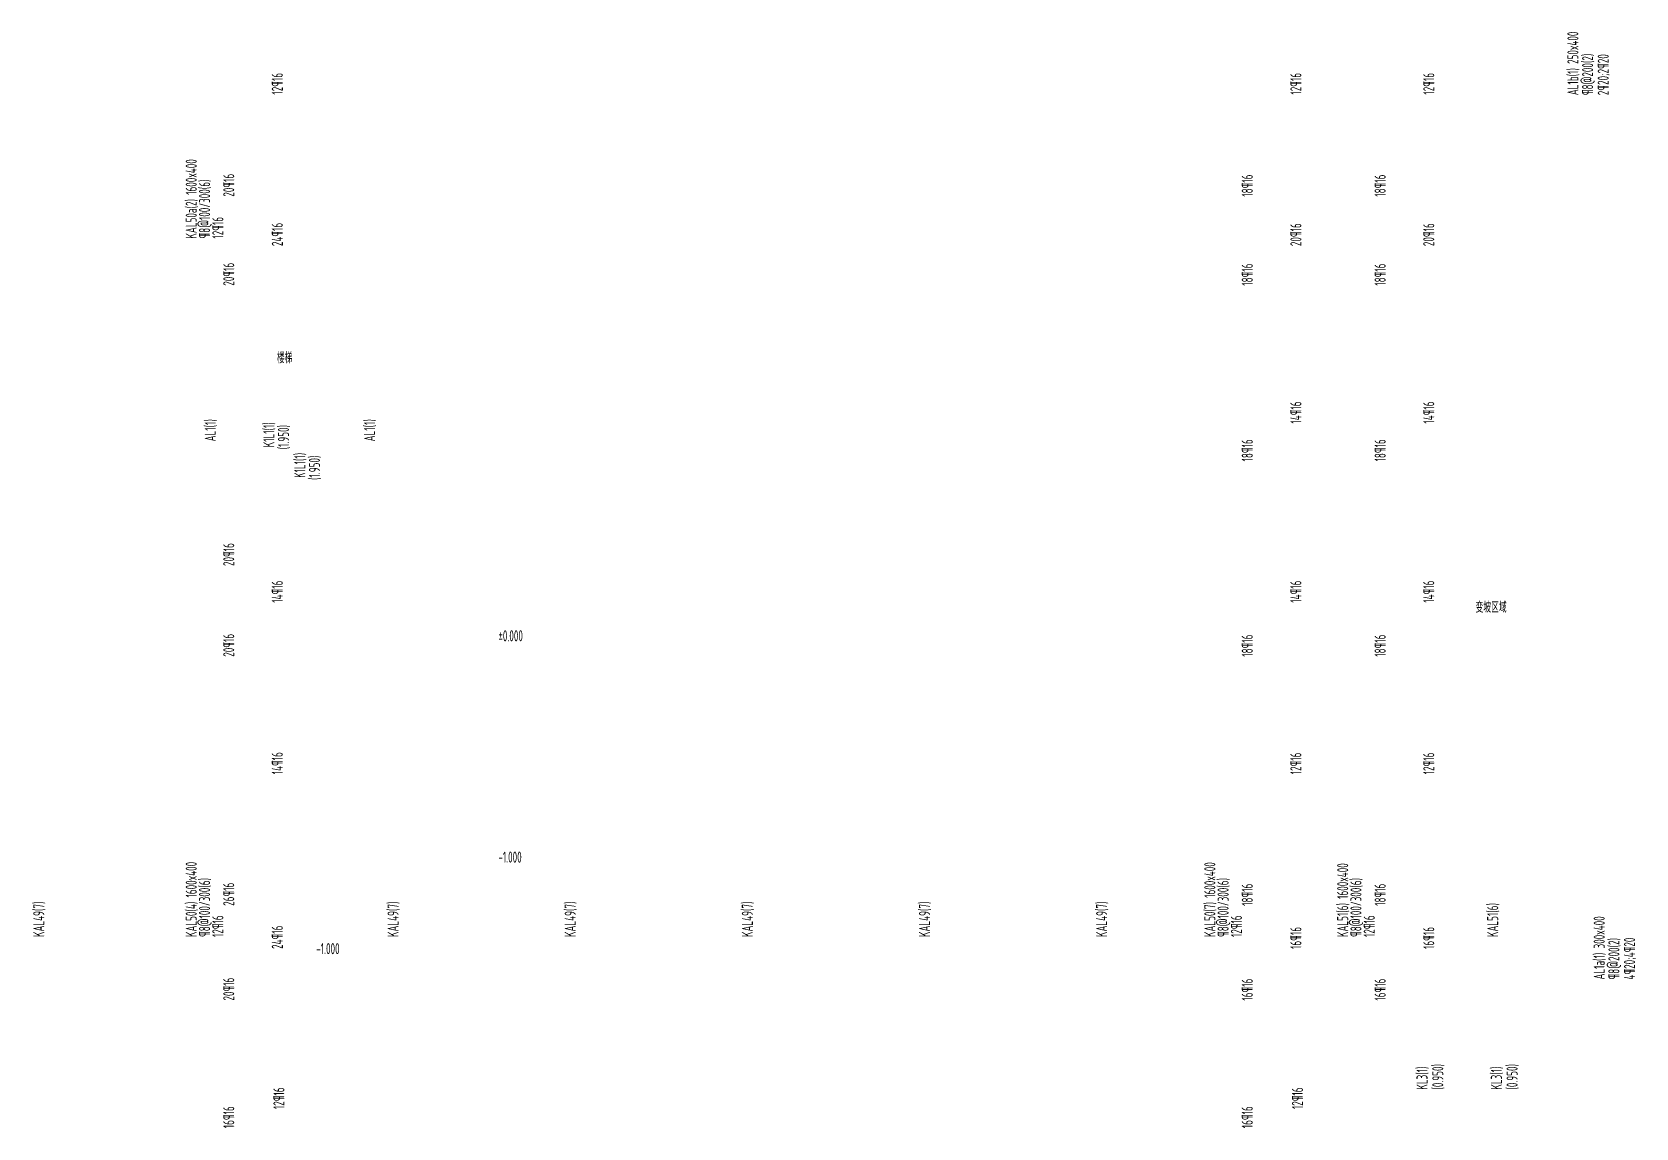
# Model space of a CAD drawing. Extents: x 2468086 to 6957054, y -3413633 to -667223.
# Drawn here: x 5638973 to 5711405, y -1326892 to -1277376 of the extents above; entities that cross this region are included whole.
import ezdxf

# ---------------------------------------------------------------- set-up
doc = ezdxf.new("R2010")
doc.units = 0
doc.header["$LTSCALE"] = 100
doc.header["$MEASUREMENT"] = 0
doc.layers.get('0').update_dxf_attribs({"linetype": 'CONTINUOUS'})
doc.layers.add('垂直标注', color=2, linetype='CONTINUOUS')
doc.layers.add('垂直钢筋', color=7, linetype='CONTINUOUS')
doc.styles.add('GB', font='gbxwxt.shx', dxfattribs={"width": 0.7, "height": 500, "bigfont": 'gbhzfs.shx'})
doc.styles.get("Standard").update_dxf_attribs({"font": 'gbxwxt.shx', "width": 0.8, "bigfont": 'gbhzfs.shx'})

msp = doc.modelspace()

# ---------------------------------------------------------------- texts
at = {"style": 'GB', "width": 0.7}
for s, p in [('楼梯', (5650029.4, -1292344.6)), ('变坡区域', (5704164.5, -1303611.8)), ('%%p0.000', (5660030.8, -1304905.2)), ('-1.000', (5660030.8, -1314905.2)), ('-1.000', (5651807.3, -1319040.9))]:
    msp.add_text(s, height=500, dxfattribs=at).set_placement(p)
at = {"layer": '垂直标注', "width": 0.7}
for s, height, p in [('AL1b(1) 250x400', 500, (5708808.7, -1280229)), ('¶8@200(2)', 500, (5709472.9, -1280229)), ('2¶20;2¶20', 500, (5710178.2, -1280229)), ('KAL50a(2) 1600x400', 499.988, (5646411.6, -1286706.8)), ('¶8@100/300(6)', 499.988, (5647011.5, -1286706.8)), ('12¶16', 499.99, (5647611.5, -1286706.8)), ('AL1(1)', 500, (5647271.2, -1295871.2)), ('K1L1(1) ', 500, (5649913.6, -1296136.8)), ('AL1(1)', 500, (5654463.6, -1295871.2)), ('(1.950)', 500, (5650576.4, -1296230.2)), ('K1L1(1) ', 500, (5651312.3, -1297518.7)), ('(1.950)', 500, (5651975.1, -1297612.1)), ('KAL50(4) 1600x400', 499.988, (5646411.6, -1318265)), ('KAL50(7) 1600x400', 499.988, (5692411.6, -1318265)), ('KAL51(6) 1600x400', 499.988, (5698411.6, -1318265)), ('¶8@100/300(6)', 499.988, (5647011.5, -1318265)), ('¶8@100/300(6)', 499.988, (5693011.5, -1318265)), ('¶8@100/300(6)', 499.988, (5699011.5, -1318265)), ('KAL49(7)', 499.99, (5639525, -1318265)), ('KAL49(7)', 499.99, (5655525, -1318265)), ('KAL49(7)', 499.99, (5663525, -1318265)), ('KAL49(7)', 499.99, (5671525, -1318265)), ('KAL49(7)', 499.99, (5679525, -1318265)), ('KAL49(7)', 499.99, (5687525, -1318265)), ('KAL51(6)', 499.99, (5705186, -1318265)), ('12¶16', 499.99, (5647611.5, -1318265)), ('12¶16', 499.99, (5693611.5, -1318265)), ('12¶16', 499.99, (5699611.5, -1318265)), ('AL1a(1) 300x400', 500, (5709996.6, -1320186.3)), ('¶8@200(2)', 500, (5710660.8, -1320186.3)), ('4¶20;4¶20', 500, (5711366.1, -1320186.3)), ('(0.950)', 500, (5702705, -1325159.7)), ('(0.950)', 500, (5706062.3, -1325159.7)), ('KL3(1)', 500, (5701994.8, -1325159.7)), ('KL3(1)', 500, (5705352.1, -1325159.7))]:
    msp.add_text(s, height=height, rotation=90, dxfattribs=at).set_placement(p)
at = {"layer": '垂直钢筋', "width": 0.7}
for s, p in [('12¶16', (5650297.6, -1280199.9)), ('12¶16', (5696297.6, -1280199.9)), ('12¶16', (5702297.6, -1280199.9)), ('20¶16', (5648103.1, -1284813.5)), ('18¶16', (5694103.1, -1284813.5)), ('18¶16', (5700103.1, -1284813.5)), ('24¶16', (5650297.6, -1287048.1)), ('20¶16', (5696297.6, -1287048.1)), ('20¶16', (5702297.6, -1287048.1)), ('20¶16', (5648103.1, -1288835.2)), ('18¶16', (5694103.1, -1288835.2)), ('18¶16', (5700103.1, -1288835.2)), ('14¶16', (5696297.6, -1295065.6)), ('14¶16', (5702297.6, -1295065.6)), ('18¶16', (5694103.1, -1296775.5)), ('18¶16', (5700103.1, -1296775.5)), ('20¶16', (5648103.1, -1301501)), ('14¶16', (5650297.6, -1303160.4)), ('14¶16', (5696297.6, -1303160.4)), ('14¶16', (5702297.6, -1303160.4)), ('20¶16', (5648103.1, -1305599.9)), ('18¶16', (5694103.1, -1305599.9)), ('18¶16', (5700103.1, -1305599.9)), ('14¶16', (5650297.6, -1310911.4)), ('12¶16', (5696297.6, -1310911.4)), ('12¶16', (5702297.6, -1310911.4)), ('26¶16', (5648103.1, -1316856.3)), ('18¶16', (5694103.1, -1316856.3)), ('18¶16', (5700103.1, -1316856.3)), ('24¶16', (5650297.6, -1318802.6)), ('16¶16', (5696297.6, -1318802.6)), ('16¶16', (5702297.6, -1318802.6)), ('20¶16', (5648103.1, -1321136.4)), ('16¶16', (5694103.1, -1321136.4)), ('16¶16', (5700103.1, -1321136.4)), ('12¶16', (5650369.8, -1326039.1)), ('12¶16', (5696369.8, -1326039.1)), ('16¶16', (5648103.1, -1326902.5)), ('16¶16', (5694103.1, -1326902.5))]:
    msp.add_text(s, height=500, rotation=90, dxfattribs=at).set_placement(p)

doc.saveas('drawing.dxf')
